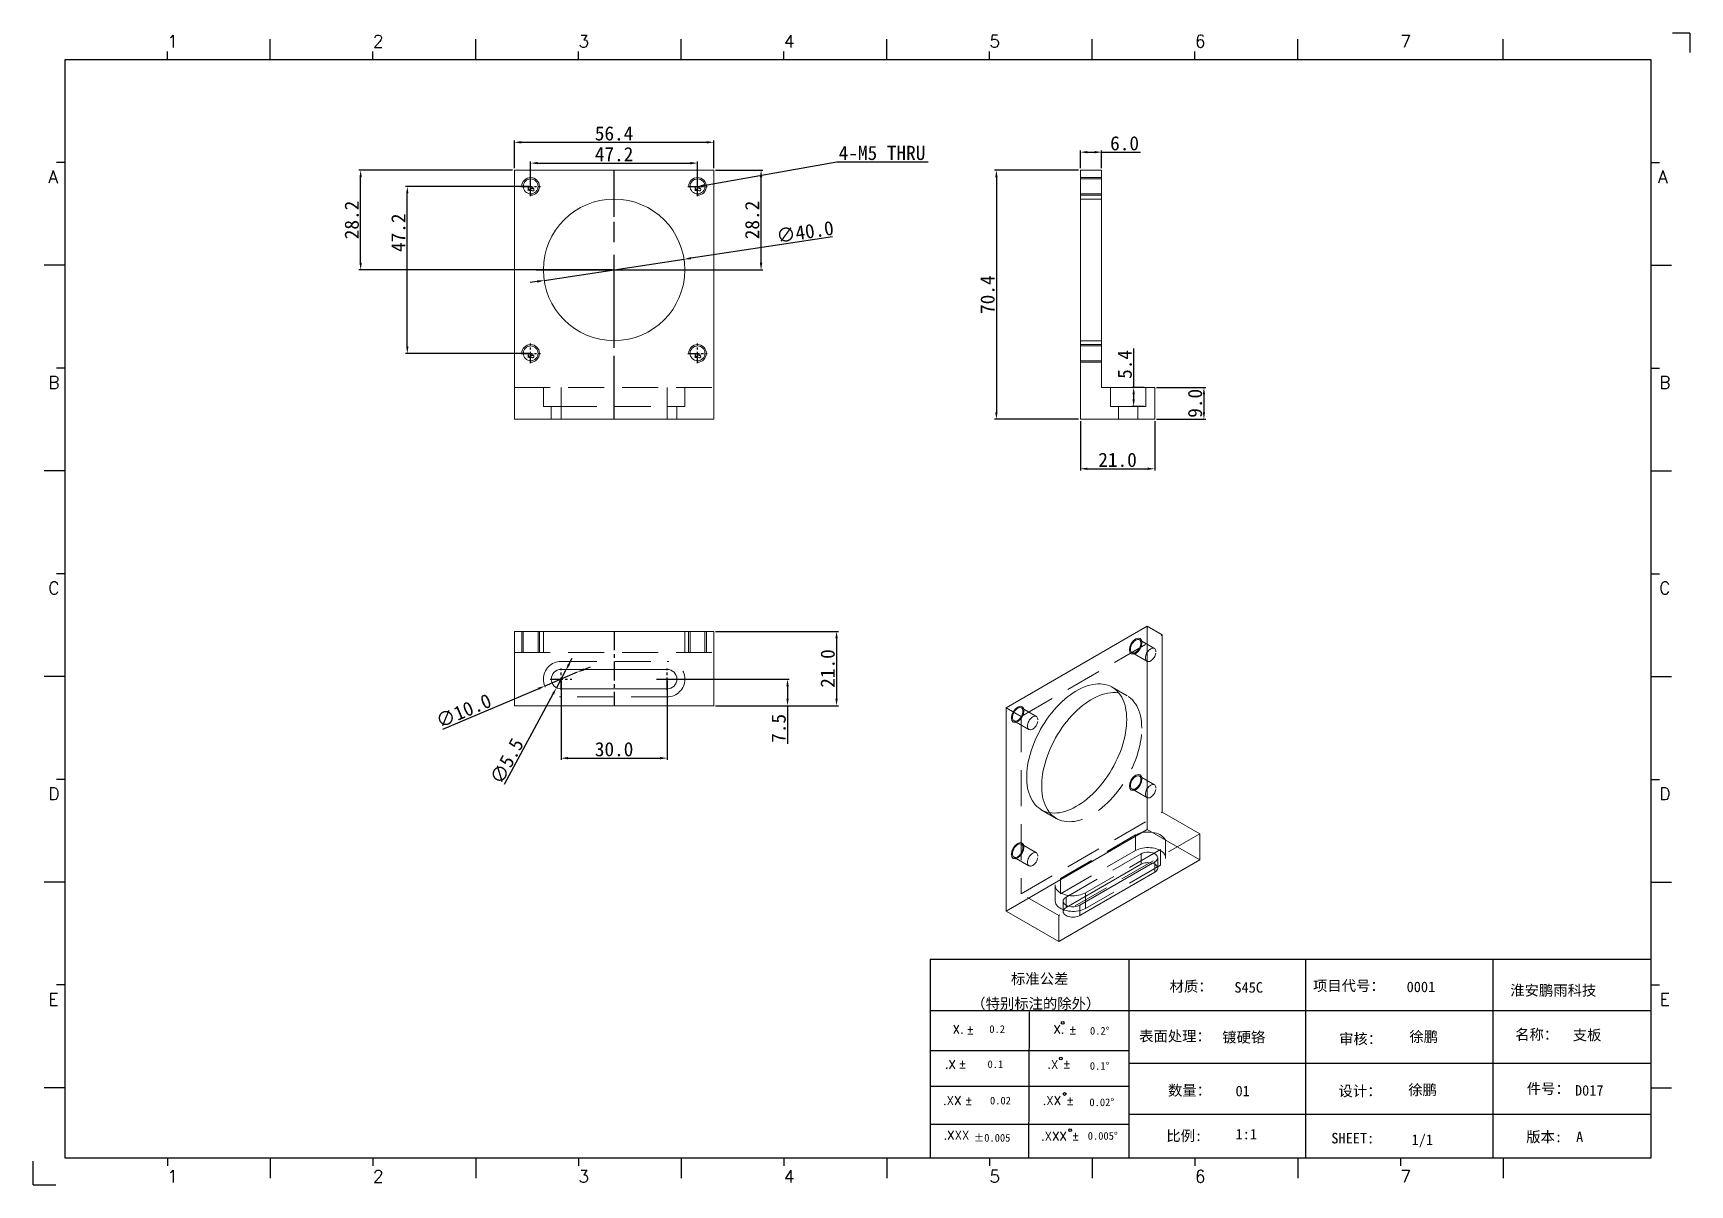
# Model space of a CAD drawing. Extents: x 83 to 30050, y -7164 to 695.
# Drawn here: x 24352.8 to 24821.2, y -3777.9 to -3452.5 of the extents above; entities that cross this region are included whole.
import ezdxf
from ezdxf.enums import TextEntityAlignment as Align

# ---------------------------------------------------------------- set-up
doc = ezdxf.new("R2010")
doc.units = 0
doc.header["$LTSCALE"] = 8
doc.header["$MEASUREMENT"] = 0
doc.header["$PDSIZE"] = 5
doc.linetypes.add('CENTER', pattern=[2, 1.25, -0.25, 0.25, -0.25])
doc.linetypes.add('HIDDEN', pattern=[1.905, 1.27, -0.635])
doc.layers.get('0').update_dxf_attribs({"linetype": 'CONTINUOUS'})
doc.layers.get('Defpoints').update_dxf_attribs({"linetype": 'CONTINUOUS'})
doc.layers.add('41', color=3, linetype='CONTINUOUS')
doc.layers.add('dim', color=82, linetype='CONTINUOUS', lineweight=9)
doc.layers.add('screw', color=33, linetype='CONTINUOUS', lineweight=13)
doc.styles.add('SIMPLEX', font='SIMPLEX')
doc.styles.get("Standard").update_dxf_attribs({"font": '', "height": 4})
doc.styles.add('TXT', font='txt.shx', dxfattribs={"bigfont": 'gbcbig.shx'})
doc.styles.get('Standard').set_extended_font_data('SimSun')
doc.dimstyles.new('ISO-25', dxfattribs={"dimtxt": 6, "dimasz": 2.5, "dimexe": 1.25, "dimexo": 0.625, "dimtad": 1, "dimdec": 1, "dimzin": 1, "dimdsep": 46, "dimtxsty": 'Standard', "dimcen": 2.5, "dimadec": 0, "dimazin": 0, "dimtm": 1e-09, "dimtfac": 1, "dimtdec": 1, "dimtmove": 0, "dimatfit": 3, "dimfxl": 1, "dimtolj": 1, "dimtzin": 0, "dimarcsym": 0})

msp = doc.modelspace()

# ---------------------------------------------------------------- texts
at = {"layer": 'dim', "insert": (24580.557, -3488.398), "char_height": 4, "attachment_point": 7}
msp.add_mtext('\\A1;4-M5 THRU', dxfattribs=at)

# ---------------------------------------------------------------- blocks, each defined once
blk = doc.blocks.new('A$C0BB32EA6')
at = {"layer": '41'}
for p, q in [((90.21, 427.84), (90.21, 435.66)), ((168.4, 427.84), (168.4, 435.66)), ((168.4, 427.84), (168.4, 435.66)), ((168.4, 427.84), (168.4, 435.66)), ((246.58, 427.84), (246.58, 435.66)), ((246.58, 427.84), (246.58, 435.66)), ((324.77, 427.84), (324.77, 435.66)), ((402.96, 427.84), (402.96, 435.66)), ((481.15, 427.84), (481.15, 435.66)), ((559.34, 427.84), (559.34, 435.66)), ((51.11, 427.84), (51.11, 430.97)), ((129.3, 427.84), (129.3, 430.97)), ((129.3, 427.84), (129.3, 430.97)), ((129.3, 427.84), (129.3, 430.97)), ((207.49, 427.84), (207.49, 430.97)), ((207.49, 427.84), (207.49, 430.97)), ((285.68, 427.84), (285.68, 430.97)), ((363.87, 427.84), (363.87, 430.97)), ((442.06, 427.84), (442.06, 430.97)), ((615.63, 427.84), (12.02, 427.84)), ((12.02, 427.84), (12.02, 10.32)), ((615.63, 10.32), (615.63, 427.84)), ((12.02, 388.75), (8.89, 388.75)), ((615.63, 388.75), (618.76, 388.75)), ((12.02, 349.66), (4.2, 349.66)), ((615.63, 349.66), (623.45, 349.66)), ((12.02, 310.56), (8.89, 310.56)), ((615.63, 310.56), (618.76, 310.56)), ((12.02, 271.47), (4.2, 271.47)), ((615.63, 271.47), (623.45, 271.47)), ((12.02, 232.37), (8.89, 232.37)), ((615.63, 232.37), (618.76, 232.37)), ((12.02, 193.28), (4.2, 193.28)), ((615.63, 193.28), (623.45, 193.28)), ((12.02, 154.18), (8.89, 154.18)), ((615.63, 154.18), (618.76, 154.18)), ((12.02, 115.09), (4.2, 115.09)), ((615.63, 115.09), (623.45, 115.09)), ((341.34, 85.85), (615.63, 85.85)), ((341.34, 85.85), (341.34, 10.32)), ((416.87, 85.85), (416.87, 10.32)), ((484.16, 85.85), (484.16, 10.32)), ((555.4, 85.7), (555.4, 10.17)), ((12.02, 76), (8.89, 76)), ((615.63, 76), (618.76, 76)), ((615.63, 66.14), (341.34, 66.14)), ((378.86, 10.02), (379.1, 65.84)), ((341.34, 51.12), (416.87, 51.12)), ((615.63, 46.17), (416.87, 46.17)), ((12.02, 36.9), (4.2, 36.9)), ((341.34, 37.5), (401.12, 37.5)), ((341.34, 37.5), (416.87, 37.5)), ((615.63, 36.9), (623.45, 36.9)), ((615.63, 26.74), (416.87, 26.74)), ((341.34, 23.05), (401.87, 23.05)), ((341.34, 23.05), (401.87, 23.05)), ((341.34, 23.05), (401.87, 23.05)), ((341.34, 23.05), (401.87, 23.05)), ((341.34, 23.05), (401.87, 23.05)), ((341.34, 23.05), (416.87, 23.05)), ((12.02, 10.32), (615.63, 10.32)), ((51.11, 10.32), (51.11, 7.19)), ((90.21, 10.32), (90.21, 2.5)), ((129.3, 10.32), (129.3, 7.19)), ((168.4, 10.32), (168.4, 2.5)), ((207.49, 10.32), (207.49, 7.19)), ((246.58, 10.32), (246.58, 2.5)), ((285.68, 10.32), (285.68, 7.19)), ((324.77, 10.32), (324.77, 2.5)), ((326.34, 10.32), (401.87, 10.32)), ((363.87, 10.32), (363.87, 7.19)), ((402.96, 10.32), (402.96, 2.5)), ((442.06, 10.32), (442.06, 7.19)), ((481.15, 10.32), (481.15, 2.5)), ((520.24, 10.32), (520.24, 7.19)), ((559.34, 10.32), (559.34, 2.5))]:
    blk.add_line(p, q, dxfattribs=at)
at = {"layer": '41', "linetype": 'Continuous'}
for p, q in [((630.37, 437.94), (623.79, 437.94)), ((630.37, 437.94), (630.37, 430.59)), ((0, 0), (0, 8.98)), ((0, 0), (8.64, 0))]:
    blk.add_line(p, q, dxfattribs=at)
at = {"layer": '41'}
for centre in [(391.73, 61.61), (391.07, 48.04), (392.49, 34.54), (394.6, 20.83)]:
    blk.add_circle(centre, 0.516, dxfattribs=at)
at = {"layer": '41', "style": 'SIMPLEX'}
for s, height, p in [('1', 4.69, (51.11, 432.54)), ('2', 4.69, (129.3, 432.54)), ('3', 4.69, (207.49, 432.54)), ('4', 4.69, (285.68, 432.54)), ('5', 4.69, (363.87, 432.54)), ('6', 4.69, (442.06, 432.54)), ('7', 4.69, (520.24, 432.54)), ('A', 4.75, (5.76, 380.93)), ('A', 4.75, (618.27, 380.93)), ('B', 4.75, (5.76, 302.74)), ('B', 4.75, (618.72, 302.74)), ('C', 4.75, (5.76, 224.55)), ('C', 4.75, (618.72, 224.55)), ('D', 4.75, (5.76, 146.37)), ('D', 4.75, (618.72, 146.37)), ('E', 4.75, (5.76, 68.18)), ('E', 4.75, (618.95, 68.18)), ('X.', 3.284, (349.84, 57.49)), ('%%p', 3.284, (355.04, 57.36)), ('X.', 3.284, (388.21, 57.49)), ('%%p', 3.284, (394.07, 57.36)), ('.X', 3.284, (346.89, 44.16)), ('%%p', 3.284, (352.09, 44.33)), ('.X', 3.284, (385.9, 44.16)), ('%%p', 3.284, (391.76, 44.33)), ('.XX', 3.284, (346.2, 30.42)), ('%%p', 3.284, (354.44, 30.46)), ('.XX', 3.284, (384.11, 30.42)), ('%%p', 3.284, (393.01, 30.46)), ('.XXX', 3.284, (383.48, 16.83)), ('%%p', 3.284, (395.11, 16.95)), ('1', 4.69, (51.11, 0.87)), ('2', 4.69, (129.3, 0.87)), ('3', 4.69, (207.49, 0.87)), ('4', 4.69, (285.68, 0.87)), ('5', 4.69, (363.87, 0.87)), ('6', 4.69, (442.06, 0.87)), ('7', 4.69, (520.24, 0.87))]:
    blk.add_text(s, height=height, dxfattribs=at).set_placement(p)
at = {"layer": '41', "linetype": 'Continuous'}
for s, p in [('标准公差', (372.08, 76.36)), ('材质：', (432.42, 73.5)), ('项目代号：', (486.99, 73.71)), ('淮安鹏雨科技', (562.04, 71.96)), ('（特别标注的除外）', (356.94, 66.94)), ('表面处理：', (420.83, 54.55)), ('审核：', (496.9, 53.5)), ('名称：', (563.9, 55.18)), ('数量：', (431.79, 33.91)), ('设计：', (496.69, 33.7)), ('件号：', (568.32, 34.55)), ('比例:', (431.16, 16.65)), ('SHEET:', (493.95, 15.75)), ('1/1', (524.5, 15.18)), ('版本:', (568.11, 16.23))]:
    blk.add_text(s, height=4, dxfattribs=at).set_placement(p)
at = {"layer": '41'}
for s, p in [('0.2', (363.82, 57.75)), ('0.2%%D', (402.12, 57.11)), ('0.1', (363.14, 44.41)), ('0.1%%D', (402.07, 43.76)), ('0.02', (364.07, 30.58)), ('0.02%%D', (401.9, 29.93)), ('0.005%%D', (401.27, 17.16))]:
    blk.add_text(s, height=2.929, dxfattribs=at).set_placement(p)
at = {"layer": '41', "style": 'SIMPLEX'}
blk.add_text('.XXX', height=3.284, dxfattribs=at).set_placement((351.31, 18.87), align=Align.MIDDLE_CENTER)
at = {"layer": '41'}
blk.add_text('%%P0.005', height=2.929, dxfattribs=at).set_placement((364.87, 17.89), align=Align.MIDDLE_CENTER)
at = {"layer": '41', "linetype": 'Continuous'}
for tag, p in [('材质', (457.07, 73.08)), ('代号', (522.6, 73.29)), ('表面处理', (452.44, 54.13)), ('审核', (523.65, 54.34)), ('名称', (585.81, 54.97)), ('数量', (457.5, 33.7)), ('设计', (523.23, 34.13)), ('件号', (586.65, 33.91)), ('比例', (457.5, 17.28)), ('版本', (587.08, 16.23))]:
    blk.add_attdef(tag, p, '', height=4, dxfattribs=at)
blk = doc.blocks.new('screw_m5_l')
at = {"layer": 'screw', "color": 1, "linetype": 'CENTER', "ltscale": 0.3175}
for p, q in [((-2.75, 0), (2.75, 0)), ((0, -2.75), (0, 2.75))]:
    blk.add_line(p, q, dxfattribs=at)
at = {"layer": 'screw', "color": 33, "linetype": 'Continuous'}
blk.add_circle((0, 0), 2.1, dxfattribs=at)
at = {"layer": 'screw', "color": 92, "linetype": 'Continuous'}
blk.add_arc((0, 0), 2.5, 270, 180, dxfattribs=at)
at = {"layer": 'screw', "color": 6, "linetype": 'Continuous', "style": 'TXT'}
blk.add_text('M5', height=1, dxfattribs=at).set_placement((-0.85, -1.25))
blk = doc.blocks.new('*D1131')
at = {"layer": 'Defpoints', "color": 0}
for p in [(24545.26, -3483.34), (24488.86, -3491.19), (24545.26, -3491.19)]:
    blk.add_point(p, dxfattribs=at)
at = {"layer": 'dim', "color": 0, "lineweight": -2}
for p, q in [((24488.86, -3490.69), (24488.86, -3482.84)), ((24490.86, -3483.34), (24543.26, -3483.34)), ((24545.26, -3490.69), (24545.26, -3482.84))]:
    blk.add_line(p, q, dxfattribs=at)
at = {"layer": 'dim', "color": 0}
for points in [[(24490.86, -3483), (24490.86, -3483.67), (24488.86, -3483.34)], [(24543.26, -3483), (24543.26, -3483.67), (24545.26, -3483.34)]]:
    blk.add_solid(points, dxfattribs=at)
at = {"layer": 'dim', "color": 0, "insert": (24517.06, -3480.84), "char_height": 4, "attachment_point": 5}
blk.add_mtext('\\A1;56.4', dxfattribs=at)
blk = doc.blocks.new('*D1132')
at = {"layer": 'Defpoints', "color": 0}
for p in [(24540.64, -3489.22), (24493.47, -3495.8), (24540.64, -3495.8)]:
    blk.add_point(p, dxfattribs=at)
at = {"layer": 'dim', "color": 0, "lineweight": -2}
for p, q in [((24493.47, -3495.3), (24493.47, -3488.72)), ((24495.47, -3489.22), (24538.64, -3489.22)), ((24540.64, -3495.3), (24540.64, -3488.72))]:
    blk.add_line(p, q, dxfattribs=at)
at = {"layer": 'dim', "color": 0}
for points in [[(24495.47, -3488.89), (24495.47, -3489.55), (24493.47, -3489.22)], [(24538.64, -3488.89), (24538.64, -3489.55), (24540.64, -3489.22)]]:
    blk.add_solid(points, dxfattribs=at)
at = {"layer": 'dim', "color": 0, "insert": (24517.06, -3486.72), "char_height": 4, "attachment_point": 5}
blk.add_mtext('\\A1;47.2', dxfattribs=at)
blk = doc.blocks.new('*D1134')
at = {"layer": 'Defpoints', "color": 0}
for p in [(24445.41, -3491.19), (24488.86, -3491.19), (24517.06, -3519.39)]:
    blk.add_point(p, dxfattribs=at)
at = {"layer": 'dim', "color": 0, "lineweight": -2}
for p, q in [((24488.36, -3491.19), (24444.91, -3491.19)), ((24445.41, -3517.39), (24445.41, -3493.19)), ((24516.56, -3519.39), (24444.91, -3519.39))]:
    blk.add_line(p, q, dxfattribs=at)
at = {"layer": 'dim', "color": 0}
for points in [[(24445.08, -3493.19), (24445.74, -3493.19), (24445.41, -3491.19)], [(24445.08, -3517.39), (24445.74, -3517.39), (24445.41, -3519.39)]]:
    blk.add_solid(points, dxfattribs=at)
at = {"layer": 'dim', "color": 0, "insert": (24442.91, -3505.29), "char_height": 4, "attachment_point": 5, "rotation": 90}
blk.add_mtext('\\A1;28.2', dxfattribs=at)
blk = doc.blocks.new('*D1135')
at = {"layer": 'Defpoints', "color": 0}
for p in [(24458.6, -3495.8), (24493.47, -3495.8), (24493.47, -3542.97)]:
    blk.add_point(p, dxfattribs=at)
at = {"layer": 'dim', "color": 0, "lineweight": -2}
for p, q in [((24492.97, -3495.8), (24458.1, -3495.8)), ((24458.6, -3540.97), (24458.6, -3497.8)), ((24492.97, -3542.97), (24458.1, -3542.97))]:
    blk.add_line(p, q, dxfattribs=at)
at = {"layer": 'dim', "color": 0}
for points in [[(24458.27, -3497.8), (24458.94, -3497.8), (24458.6, -3495.8)], [(24458.27, -3540.97), (24458.94, -3540.97), (24458.6, -3542.97)]]:
    blk.add_solid(points, dxfattribs=at)
at = {"layer": 'dim', "color": 0, "insert": (24456.1, -3508.9), "char_height": 4, "attachment_point": 5, "rotation": 90}
blk.add_mtext('\\A1;47.2', dxfattribs=at)
blk = doc.blocks.new('*D1136')
at = {"layer": 'Defpoints', "color": 0}
for p in [(24536.83, -3516.39), (24497.28, -3522.38)]:
    blk.add_point(p, dxfattribs=at)
at = {"layer": 'dim', "color": 0, "lineweight": -2}
for p, q in [((24578.77, -3510.03), (24538.81, -3516.09)), ((24497.28, -3522.38), (24536.83, -3516.39)), ((24495.31, -3522.68), (24493.33, -3522.98))]:
    blk.add_line(p, q, dxfattribs=at)
at = {"layer": 'dim', "color": 0}
for points in [[(24538.76, -3515.76), (24538.86, -3516.42), (24536.83, -3516.39)], [(24495.26, -3522.36), (24495.36, -3523.01), (24497.28, -3522.38)]]:
    blk.add_solid(points, dxfattribs=at)
at = {"layer": 'dim', "color": 0, "insert": (24571.04, -3508.67), "char_height": 4, "attachment_point": 5, "rotation": 8.622}
blk.add_mtext('\\A1;∅40.0', dxfattribs=at)
blk = doc.blocks.new('*D1137')
at = {"layer": 'Defpoints', "color": 0}
for p in [(24648.89, -3491.19), (24625.15, -3561.59), (24648.89, -3561.59)]:
    blk.add_point(p, dxfattribs=at)
at = {"layer": 'dim', "color": 0, "lineweight": -2}
for p, q in [((24648.39, -3491.19), (24624.65, -3491.19)), ((24625.15, -3493.19), (24625.15, -3559.59)), ((24648.39, -3561.59), (24624.65, -3561.59))]:
    blk.add_line(p, q, dxfattribs=at)
at = {"layer": 'dim', "color": 0}
for points in [[(24624.81, -3493.19), (24625.48, -3493.19), (24625.15, -3491.19)], [(24624.81, -3559.59), (24625.48, -3559.59), (24625.15, -3561.59)]]:
    blk.add_solid(points, dxfattribs=at)
at = {"layer": 'dim', "color": 0, "insert": (24622.65, -3526.39), "char_height": 4, "attachment_point": 5, "rotation": 90}
blk.add_mtext('\\A1;70.4', dxfattribs=at)
blk = doc.blocks.new('*D1138')
at = {"layer": 'Defpoints', "color": 0}
for p in [(24654.89, -3486.12), (24648.89, -3491.19), (24654.89, -3491.19)]:
    blk.add_point(p, dxfattribs=at)
at = {"layer": 'dim', "color": 0, "lineweight": -2}
for p, q in [((24648.89, -3490.69), (24648.89, -3485.63)), ((24650.89, -3486.12), (24652.89, -3486.12)), ((24654.89, -3490.69), (24654.89, -3485.63)), ((24654.89, -3486.12), (24665.86, -3486.12))]:
    blk.add_line(p, q, dxfattribs=at)
at = {"layer": 'dim', "color": 0}
for points in [[(24650.89, -3485.79), (24650.89, -3486.46), (24648.89, -3486.12)], [(24652.89, -3485.79), (24652.89, -3486.46), (24654.89, -3486.12)]]:
    blk.add_solid(points, dxfattribs=at)
at = {"layer": 'dim', "color": 0, "insert": (24661.38, -3483.63), "char_height": 4, "attachment_point": 5}
blk.add_mtext('\\A1;6.0', dxfattribs=at)
blk = doc.blocks.new('*D1139')
at = {"layer": 'Defpoints', "color": 0}
for p in [(24648.89, -3561.59), (24669.89, -3561.59), (24669.89, -3575.58)]:
    blk.add_point(p, dxfattribs=at)
at = {"layer": 'dim', "color": 0, "lineweight": -2}
for p, q in [((24648.89, -3562.09), (24648.89, -3576.08)), ((24669.89, -3562.09), (24669.89, -3576.08)), ((24650.89, -3575.58), (24667.89, -3575.58))]:
    blk.add_line(p, q, dxfattribs=at)
at = {"layer": 'dim', "color": 0}
for points in [[(24650.89, -3575.25), (24650.89, -3575.91), (24648.89, -3575.58)], [(24667.89, -3575.25), (24667.89, -3575.91), (24669.89, -3575.58)]]:
    blk.add_solid(points, dxfattribs=at)
at = {"layer": 'dim', "color": 0, "insert": (24659.39, -3573.08), "char_height": 4, "attachment_point": 5}
blk.add_mtext('\\A1;21.0', dxfattribs=at)
blk = doc.blocks.new('*D1140')
at = {"layer": 'Defpoints', "color": 0}
for p in [(24669.89, -3552.59), (24669.89, -3561.59), (24683.81, -3561.59)]:
    blk.add_point(p, dxfattribs=at)
at = {"layer": 'dim', "color": 0, "lineweight": -2}
for p, q in [((24670.39, -3552.59), (24684.31, -3552.59)), ((24683.81, -3554.59), (24683.81, -3559.59)), ((24670.39, -3561.59), (24684.31, -3561.59))]:
    blk.add_line(p, q, dxfattribs=at)
at = {"layer": 'dim', "color": 0}
for points in [[(24683.48, -3554.59), (24684.14, -3554.59), (24683.81, -3552.59)], [(24683.48, -3559.59), (24684.14, -3559.59), (24683.81, -3561.59)]]:
    blk.add_solid(points, dxfattribs=at)
at = {"layer": 'dim', "color": 0, "insert": (24681.31, -3557.09), "char_height": 4, "attachment_point": 5, "rotation": 90}
blk.add_mtext('\\A1;9.0', dxfattribs=at)
blk = doc.blocks.new('*D1141')
at = {"layer": 'Defpoints', "color": 0}
for p in [(24502.06, -3635.01), (24532.06, -3635.01), (24532.06, -3657.34)]:
    blk.add_point(p, dxfattribs=at)
at = {"layer": 'dim', "color": 0, "lineweight": -2}
for p, q in [((24502.06, -3635.51), (24502.06, -3657.84)), ((24532.06, -3635.51), (24532.06, -3657.84)), ((24504.06, -3657.34), (24530.06, -3657.34))]:
    blk.add_line(p, q, dxfattribs=at)
at = {"layer": 'dim', "color": 0}
for points in [[(24504.06, -3657), (24504.06, -3657.67), (24502.06, -3657.34)], [(24530.06, -3657), (24530.06, -3657.67), (24532.06, -3657.34)]]:
    blk.add_solid(points, dxfattribs=at)
at = {"layer": 'dim', "color": 0, "insert": (24517.06, -3654.84), "char_height": 4, "attachment_point": 5}
blk.add_mtext('\\A1;30.0', dxfattribs=at)
blk = doc.blocks.new('*D1142')
at = {"layer": 'Defpoints', "color": 0}
for p in [(24532.06, -3635.01), (24545.26, -3642.51), (24566.1, -3642.51)]:
    blk.add_point(p, dxfattribs=at)
at = {"layer": 'dim', "color": 0, "lineweight": -2}
for p, q in [((24532.56, -3635.01), (24566.6, -3635.01)), ((24566.1, -3637.01), (24566.1, -3640.51)), ((24545.76, -3642.51), (24566.6, -3642.51)), ((24566.1, -3642.51), (24566.1, -3653.33))]:
    blk.add_line(p, q, dxfattribs=at)
at = {"layer": 'dim', "color": 0}
for points in [[(24565.77, -3637.01), (24566.43, -3637.01), (24566.1, -3635.01)], [(24565.77, -3640.51), (24566.43, -3640.51), (24566.1, -3642.51)]]:
    blk.add_solid(points, dxfattribs=at)
at = {"layer": 'dim', "color": 0, "insert": (24563.6, -3648.92), "char_height": 4, "attachment_point": 5, "rotation": 90}
blk.add_mtext('\\A1;7.5', dxfattribs=at)
blk = doc.blocks.new('*D1143')
at = {"layer": 'Defpoints', "color": 0}
for p in [(24545.26, -3621.51), (24545.26, -3642.51), (24579.96, -3642.51)]:
    blk.add_point(p, dxfattribs=at)
at = {"layer": 'dim', "color": 0, "lineweight": -2}
for p, q in [((24545.76, -3621.51), (24580.46, -3621.51)), ((24579.96, -3623.51), (24579.96, -3640.51)), ((24545.76, -3642.51), (24580.46, -3642.51))]:
    blk.add_line(p, q, dxfattribs=at)
at = {"layer": 'dim', "color": 0}
for points in [[(24579.62, -3623.51), (24580.29, -3623.51), (24579.96, -3621.51)], [(24579.62, -3640.51), (24580.29, -3640.51), (24579.96, -3642.51)]]:
    blk.add_solid(points, dxfattribs=at)
at = {"layer": 'dim', "color": 0, "insert": (24577.46, -3632.01), "char_height": 4, "attachment_point": 5, "rotation": 90}
blk.add_mtext('\\A1;21.0', dxfattribs=at)
blk = doc.blocks.new('*D1144')
at = {"layer": 'Defpoints', "color": 0}
for p in [(24503.36, -3632.59), (24500.76, -3637.43)]:
    blk.add_point(p, dxfattribs=at)
at = {"layer": 'dim', "color": 0, "lineweight": -2}
for p, q in [((24504.31, -3630.83), (24505.25, -3629.07)), ((24503.36, -3632.59), (24500.76, -3637.43)), ((24486.12, -3664.66), (24499.81, -3639.19))]:
    blk.add_line(p, q, dxfattribs=at)
at = {"layer": 'dim', "color": 0}
for points in [[(24504.01, -3630.67), (24504.6, -3630.98), (24503.36, -3632.59)], [(24499.52, -3639.04), (24500.1, -3639.35), (24500.76, -3637.43)]]:
    blk.add_solid(points, dxfattribs=at)
at = {"layer": 'dim', "color": 0, "insert": (24486.75, -3658.2), "char_height": 4, "attachment_point": 5, "rotation": 61.7392}
blk.add_mtext('\\A1;∅5.5', dxfattribs=at)
blk = doc.blocks.new('*D1145')
at = {"layer": 'Defpoints', "color": 0}
for p in [(24506.66, -3633.06), (24497.46, -3636.96)]:
    blk.add_point(p, dxfattribs=at)
at = {"layer": 'dim', "color": 0, "lineweight": -2}
for p, q in [((24506.66, -3633.06), (24497.46, -3636.96)), ((24508.5, -3632.28), (24510.35, -3631.5)), ((24468.66, -3649.16), (24495.61, -3637.74))]:
    blk.add_line(p, q, dxfattribs=at)
at = {"layer": 'dim', "color": 0}
for points in [[(24508.37, -3631.97), (24508.63, -3632.59), (24506.66, -3633.06)], [(24495.48, -3637.43), (24495.74, -3638.05), (24497.46, -3636.96)]]:
    blk.add_solid(points, dxfattribs=at)
at = {"layer": 'dim', "color": 0, "insert": (24474.53, -3643.96), "char_height": 4, "attachment_point": 5, "rotation": 22.9609}
blk.add_mtext('\\A1;∅10.0', dxfattribs=at)
blk = doc.blocks.new('*D1146')
at = {"layer": 'Defpoints', "color": 0}
for p in [(24663.95, -3552.59), (24667.39, -3552.59), (24667.39, -3557.99)]:
    blk.add_point(p, dxfattribs=at)
at = {"layer": 'dim', "color": 0, "lineweight": -2}
for p, q in [((24663.95, -3552.59), (24663.95, -3541.59)), ((24666.89, -3552.59), (24663.45, -3552.59)), ((24663.95, -3555.99), (24663.95, -3554.59)), ((24666.89, -3557.99), (24663.45, -3557.99))]:
    blk.add_line(p, q, dxfattribs=at)
at = {"layer": 'dim', "color": 0}
for points in [[(24663.61, -3554.59), (24664.28, -3554.59), (24663.95, -3552.59)], [(24663.61, -3555.99), (24664.28, -3555.99), (24663.95, -3557.99)]]:
    blk.add_solid(points, dxfattribs=at)
at = {"layer": 'dim', "color": 0, "insert": (24661.45, -3546.09), "char_height": 4, "attachment_point": 5, "rotation": 90}
blk.add_mtext('\\A1;5.4', dxfattribs=at)
blk = doc.blocks.new('*D1397')
at = {"layer": 'Defpoints', "color": 0}
for p in [(24545.26, -3491.19), (24558.61, -3491.19), (24517.06, -3519.39)]:
    blk.add_point(p, dxfattribs=at)
at = {"layer": 'dim', "color": 0, "lineweight": -2}
for p, q in [((24545.76, -3491.19), (24559.11, -3491.19)), ((24558.61, -3517.39), (24558.61, -3493.19)), ((24517.56, -3519.39), (24559.11, -3519.39))]:
    blk.add_line(p, q, dxfattribs=at)
at = {"layer": 'dim', "color": 0}
for points in [[(24558.27, -3493.19), (24558.94, -3493.19), (24558.61, -3491.19)], [(24558.27, -3517.39), (24558.94, -3517.39), (24558.61, -3519.39)]]:
    blk.add_solid(points, dxfattribs=at)
at = {"layer": 'dim', "color": 0, "insert": (24556.11, -3505.29), "char_height": 4, "attachment_point": 5, "rotation": 90}
blk.add_mtext('\\A1;28.2', dxfattribs=at)

# ---------------------------------------------------------------- dimensions: what is measured, and where the dimension line sits
at = {"layer": 'dim'}
for base, p1, p2, picture, middle in [((24545.259, -3483.336), (24488.859, -3491.186), (24545.259, -3491.186), '*D1131', (24517.059, -3480.837)), ((24540.644, -3489.219), (24493.474, -3495.801), (24540.644, -3495.801), '*D1132', (24517.059, -3486.719)), ((24654.887, -3486.125), (24648.887, -3491.186), (24654.887, -3491.186), '*D1138', (24661.376, -3483.625)), ((24669.887, -3575.579), (24648.887, -3561.586), (24669.887, -3561.586), '*D1139', (24659.387, -3573.079)), ((24532.059, -3657.338), (24502.059, -3635.01), (24532.059, -3635.01), '*D1141', (24517.059, -3654.838))]:
    dim = msp.add_linear_dim(base=base, p1=p1, p2=p2, dimstyle='ISO-25', override={"dimtxt": 2.5, "dimasz": 2, "dimexe": 0.49975, "dimexo": 0.49975, "dimgap": 0.49975}, dxfattribs=at)
    dim.commit()
    dim.dimension.update_dxf_attribs({"geometry": picture, "text_midpoint": middle})
for base, p1, p2, picture, middle in [((24445.41, -3491.186), (24517.059, -3519.386), (24488.859, -3491.186), '*D1134', (24442.91, -3505.286)), ((24558.607, -3491.186), (24517.059, -3519.386), (24545.259, -3491.186), '*D1397', (24556.108, -3505.286)), ((24625.148, -3561.586), (24648.887, -3491.186), (24648.887, -3561.586), '*D1137', (24622.648, -3526.386)), ((24663.946, -3552.586), (24667.387, -3557.986), (24667.387, -3552.586), '*D1146', (24661.446, -3546.087)), ((24683.81, -3561.586), (24669.887, -3552.586), (24669.887, -3561.586), '*D1140', (24681.31, -3557.086)), ((24579.958, -3642.51), (24545.259, -3621.51), (24545.259, -3642.51), '*D1143', (24577.458, -3632.01)), ((24566.1, -3642.51), (24532.059, -3635.01), (24545.259, -3642.51), '*D1142', (24563.6, -3648.921))]:
    dim = msp.add_linear_dim(base=base, p1=p1, p2=p2, angle=90, dimstyle='ISO-25', override={"dimtxt": 2.5, "dimasz": 2, "dimexe": 0.49975, "dimexo": 0.49975, "dimgap": 0.49975}, dxfattribs=at)
    dim.commit()
    dim.dimension.update_dxf_attribs({"geometry": picture, "text_midpoint": middle})
dim = msp.add_linear_dim(base=(24458.603, -3495.801), p1=(24493.474, -3542.971), p2=(24493.474, -3495.801), angle=90, dimstyle='ISO-25', override={"dimtxt": 2.5, "dimasz": 2, "dimexe": 0.49975, "dimexo": 0.49975, "dimgap": 0.49975}, dxfattribs=at)
dim.commit()
dim.dimension.update_dxf_attribs({"geometry": '*D1135', "text_midpoint": (24458.603, -3508.904), "dimtype": 160})
for p1, p2, picture, middle in [((24497.285, -3522.385), (24536.833, -3516.388), '*D1136', (24571.413, -3511.145)), ((24503.361, -3632.588), (24500.757, -3637.433), '*D1144', (24488.955, -3659.387)), ((24506.663, -3633.06), (24497.455, -3636.961), '*D1145', (24475.509, -3646.259))]:
    dim = msp.add_diameter_dim_2p(p1=p1, p2=p2, dimstyle='ISO-25', override={"dimtxt": 2.5, "dimasz": 2, "dimexe": 0.49975, "dimexo": 0.49975, "dimgap": 0.49975}, dxfattribs=at)
    dim.commit()
    dim.dimension.update_dxf_attribs({"geometry": picture, "text_midpoint": middle, "dimtype": 163})

# ---------------------------------------------------------------- linework, layer by layer
at = {"color": 7, "linetype": 'Continuous', "lineweight": 15}
for p, q in [((24488.859, -3561.586), (24488.859, -3491.186)), ((24488.859, -3491.186), (24545.259, -3491.186)), ((24545.259, -3561.586), (24545.259, -3491.186)), ((24648.887, -3561.586), (24648.887, -3491.186)), ((24648.887, -3491.186), (24654.887, -3491.186)), ((24654.887, -3491.186), (24654.887, -3552.586)), ((24654.887, -3552.586), (24669.887, -3552.586)), ((24669.887, -3552.586), (24669.887, -3561.586)), ((24545.259, -3561.586), (24488.859, -3561.586)), ((24669.887, -3561.586), (24648.887, -3561.586)), ((24627.902, -3643.077), (24667.783, -3620.055)), ((24667.783, -3677.539), (24667.783, -3620.055)), ((24667.783, -3620.055), (24672.025, -3622.504)), ((24488.859, -3621.51), (24488.859, -3642.51)), ((24545.259, -3621.51), (24488.859, -3621.51)), ((24545.259, -3642.51), (24545.259, -3621.51)), ((24672.025, -3622.504), (24672.025, -3672.64)), ((24532.059, -3632.26), (24502.059, -3632.26)), ((24502.059, -3637.76), (24532.059, -3637.76)), ((24488.859, -3642.51), (24545.259, -3642.51)), ((24627.902, -3700.562), (24627.902, -3643.077)), ((24672.025, -3672.64), (24682.632, -3678.763)), ((24667.783, -3677.539), (24627.902, -3700.562)), ((24682.632, -3686.111), (24667.783, -3677.539)), ((24682.632, -3678.763), (24682.632, -3686.111)), ((24642.751, -3709.134), (24682.632, -3686.111)), ((24666.05, -3687.316), (24644.837, -3699.562)), ((24669.243, -3687.024), (24648.726, -3698.867)), ((24648.726, -3701.807), (24669.939, -3689.561)), ((24648.726, -3701.807), (24648.726, -3698.867)), ((24627.902, -3700.562), (24642.751, -3709.134))]:
    msp.add_line(p, q, dxfattribs=at)
at = {"color": 1, "linetype": 'CENTER', "ltscale": 0.3175}
for p, q in [((24493.474, -3498.551), (24493.474, -3493.051)), ((24540.644, -3498.551), (24540.644, -3493.051)), ((24490.724, -3495.801), (24496.224, -3495.801)), ((24537.894, -3495.801), (24543.394, -3495.801)), ((24493.474, -3545.721), (24493.474, -3540.221)), ((24540.644, -3545.721), (24540.644, -3540.221)), ((24490.724, -3542.971), (24496.224, -3542.971)), ((24537.894, -3542.971), (24543.394, -3542.971))]:
    msp.add_line(p, q, dxfattribs=at)
at = {"color": 1, "linetype": 'CENTER', "ltscale": 1.78816}
msp.add_line((24517.059, -3561.586), (24517.059, -3491.186), dxfattribs=at)
at = {"color": 7, "linetype": 'Continuous', "lineweight": 0}
for p, q in [((24648.887, -3493.301), (24654.887, -3493.301)), ((24648.887, -3493.301), (24654.887, -3493.301)), ((24648.887, -3498.301), (24654.887, -3498.301)), ((24648.887, -3498.301), (24654.887, -3498.301)), ((24648.887, -3540.471), (24654.887, -3540.471)), ((24648.887, -3540.471), (24654.887, -3540.471)), ((24648.887, -3545.471), (24654.887, -3545.471)), ((24648.887, -3545.471), (24654.887, -3545.471)), ((24490.974, -3621.51), (24490.974, -3627.51)), ((24490.974, -3621.51), (24490.974, -3627.51)), ((24495.974, -3621.51), (24495.974, -3627.51)), ((24495.974, -3621.51), (24495.974, -3627.51)), ((24538.144, -3621.51), (24538.144, -3627.51)), ((24538.144, -3621.51), (24538.144, -3627.51)), ((24543.144, -3621.51), (24543.144, -3627.51)), ((24543.144, -3621.51), (24543.144, -3627.51))]:
    msp.add_line(p, q, dxfattribs=at)
at = {"color": 7, "linetype": 'HIDDEN', "lineweight": 0}
for p, q in [((24654.887, -3493.701), (24648.887, -3493.701)), ((24654.887, -3498.301), (24654.887, -3493.301)), ((24654.887, -3498.301), (24654.887, -3493.301)), ((24648.887, -3497.901), (24654.887, -3497.901)), ((24654.887, -3499.386), (24648.887, -3499.386)), ((24648.887, -3539.386), (24654.887, -3539.386)), ((24654.887, -3540.871), (24648.887, -3540.871)), ((24654.887, -3545.471), (24654.887, -3540.471)), ((24654.887, -3545.471), (24654.887, -3540.471)), ((24648.887, -3545.071), (24654.887, -3545.071)), ((24488.859, -3552.586), (24545.259, -3552.586)), ((24497.059, -3552.586), (24497.059, -3557.986)), ((24502.059, -3557.986), (24502.059, -3552.586)), ((24532.059, -3557.986), (24532.059, -3552.586)), ((24537.059, -3557.986), (24537.059, -3552.586)), ((24657.387, -3557.986), (24657.387, -3552.586)), ((24667.387, -3557.986), (24667.387, -3552.586)), ((24497.059, -3557.986), (24502.059, -3557.986)), ((24499.309, -3557.986), (24499.309, -3561.586)), ((24502.059, -3557.986), (24532.059, -3557.986)), ((24502.059, -3561.586), (24502.059, -3557.986)), ((24532.059, -3557.986), (24537.059, -3557.986)), ((24532.059, -3557.986), (24532.059, -3561.586)), ((24534.809, -3561.586), (24534.809, -3557.986)), ((24657.387, -3557.986), (24667.387, -3557.986)), ((24659.637, -3561.586), (24659.637, -3557.986)), ((24665.137, -3557.986), (24665.137, -3561.586)), ((24491.374, -3621.51), (24491.374, -3627.51)), ((24495.574, -3627.51), (24495.574, -3621.51)), ((24497.059, -3621.51), (24497.059, -3627.51)), ((24537.059, -3627.51), (24537.059, -3621.51)), ((24538.544, -3621.51), (24538.544, -3627.51)), ((24542.744, -3627.51), (24542.744, -3621.51)), ((24632.144, -3645.527), (24672.025, -3622.504)), ((24669.812, -3626.337), (24665.569, -3623.888)), ((24488.859, -3627.51), (24545.259, -3627.51)), ((24490.974, -3627.51), (24495.974, -3627.51)), ((24490.974, -3627.51), (24495.974, -3627.51)), ((24538.144, -3627.51), (24543.144, -3627.51)), ((24538.144, -3627.51), (24543.144, -3627.51)), ((24663.469, -3627.526), (24667.712, -3629.975)), ((24502.059, -3630.01), (24532.059, -3630.01)), ((24662.084, -3639.721), (24657.841, -3637.272)), ((24532.059, -3640.01), (24502.059, -3640.01)), ((24627.902, -3643.077), (24632.144, -3645.527)), ((24636.458, -3645.592), (24632.215, -3643.143)), ((24630.115, -3646.781), (24634.358, -3649.23)), ((24632.144, -3645.527), (24632.144, -3695.662)), ((24669.812, -3664.854), (24665.569, -3662.404)), ((24663.469, -3666.042), (24667.712, -3668.491)), ((24637.843, -3671.914), (24642.086, -3674.363)), ((24632.144, -3695.662), (24672.025, -3672.64)), ((24682.632, -3678.763), (24642.751, -3701.785)), ((24643.246, -3691.294), (24664.459, -3679.048)), ((24664.459, -3683.458), (24664.459, -3679.048)), ((24672.995, -3685.499), (24672.995, -3681.089)), ((24630.115, -3685.297), (24634.358, -3687.746)), ((24636.458, -3684.109), (24632.215, -3681.659)), ((24643.246, -3695.704), (24664.459, -3683.458)), ((24644.837, -3696.622), (24666.05, -3684.376)), ((24671.53, -3683.13), (24650.317, -3695.377)), ((24666.05, -3687.316), (24666.05, -3684.376)), ((24670.745, -3688.438), (24670.745, -3685.499)), ((24671.53, -3687.54), (24671.53, -3683.13)), ((24671.53, -3687.54), (24650.317, -3699.786)), ((24669.939, -3686.621), (24669.243, -3687.024)), ((24669.939, -3686.621), (24669.939, -3687.316)), ((24641.782, -3693.336), (24641.782, -3697.745)), ((24643.246, -3695.704), (24643.246, -3691.294)), ((24650.317, -3696.398), (24650.317, -3695.377)), ((24642.751, -3701.785), (24632.144, -3695.662)), ((24644.032, -3697.745), (24644.032, -3700.684)), ((24644.837, -3699.562), (24644.837, -3696.622)), ((24650.317, -3699.786), (24650.317, -3697.949)), ((24642.751, -3709.134), (24642.751, -3701.785))]:
    msp.add_line(p, q, dxfattribs=at)
at = {"color": 1, "linetype": 'CENTER', "ltscale": 2.54}
for p, q in [((24517.059, -3541.386), (24517.059, -3497.386)), ((24495.059, -3519.386), (24539.059, -3519.386))]:
    msp.add_line(p, q, dxfattribs=at)
at = {"color": 1, "linetype": 'CENTER', "ltscale": 0.5334}
msp.add_line((24517.059, -3621.51), (24517.059, -3642.51), dxfattribs=at)
at = {"color": 1, "linetype": 'CENTER', "ltscale": 0.34925}
for p, q in [((24502.059, -3638.035), (24502.059, -3631.985)), ((24532.059, -3638.035), (24532.059, -3631.985)), ((24499.034, -3635.01), (24505.084, -3635.01)), ((24529.034, -3635.01), (24535.084, -3635.01))]:
    msp.add_line(p, q, dxfattribs=at)
at = {"color": 8, "linetype": 'Continuous', "lineweight": 15}
for p, q in [((24669.939, -3687.316), (24669.939, -3689.561)), ((24650.317, -3697.949), (24650.317, -3696.398))]:
    msp.add_line(p, q, dxfattribs=at)
at = {"color": 7, "linetype": 'Continuous', "lineweight": 0, "flags": 128}
for points in [[(24666.287, -3624.686), (24666.153, -3625.545), (24665.769, -3626.429), (24665.196, -3627.202), (24664.519, -3627.748), (24663.843, -3627.983), (24663.269, -3627.872), (24662.886, -3627.431), (24662.752, -3626.727), (24662.886, -3625.869), (24663.269, -3624.985), (24663.843, -3624.212), (24664.519, -3623.666), (24665.196, -3623.43), (24665.769, -3623.542), (24666.153, -3623.983), (24666.287, -3624.686)], [(24632.933, -3643.941), (24632.798, -3644.8), (24632.415, -3645.684), (24631.842, -3646.457), (24631.165, -3647.003), (24630.489, -3647.238), (24629.915, -3647.127), (24629.532, -3646.686), (24629.397, -3645.982), (24629.532, -3645.124), (24629.915, -3644.24), (24630.489, -3643.466), (24631.165, -3642.921), (24631.842, -3642.685), (24632.415, -3642.797), (24632.798, -3643.238), (24632.933, -3643.941)], [(24666.287, -3663.203), (24666.153, -3664.062), (24665.769, -3664.945), (24665.196, -3665.719), (24664.519, -3666.265), (24663.843, -3666.5), (24663.269, -3666.388), (24662.886, -3665.947), (24662.752, -3665.244), (24662.886, -3664.385), (24663.269, -3663.501), (24663.843, -3662.728), (24664.519, -3662.182), (24665.196, -3661.947), (24665.769, -3662.058), (24666.153, -3662.499), (24666.287, -3663.203)], [(24632.933, -3682.458), (24632.798, -3683.317), (24632.415, -3684.2), (24631.842, -3684.974), (24631.165, -3685.52), (24630.489, -3685.755), (24629.915, -3685.643), (24629.532, -3685.202), (24629.397, -3684.499), (24629.532, -3683.64), (24629.915, -3682.756), (24630.489, -3681.983), (24631.165, -3681.437), (24631.842, -3681.202), (24632.415, -3681.313), (24632.798, -3681.754), (24632.933, -3682.458)]]:
    msp.add_lwpolyline(points, dxfattribs=at)
at = {"color": 7, "linetype": 'Continuous', "lineweight": 15, "flags": 128}
for points in [[(24666.004, -3624.85), (24665.982, -3624.565), (24665.915, -3624.315), (24665.805, -3624.107), (24665.657, -3623.948), (24665.474, -3623.842), (24665.262, -3623.793), (24665.027, -3623.802), (24664.777, -3623.869), (24664.519, -3623.992), (24664.262, -3624.167), (24664.012, -3624.389), (24663.777, -3624.651), (24663.565, -3624.944), (24663.382, -3625.261), (24663.233, -3625.592), (24663.124, -3625.926), (24663.057, -3626.253), (24663.034, -3626.564), (24663.057, -3626.849), (24663.124, -3627.099), (24663.233, -3627.307), (24663.382, -3627.466), (24663.565, -3627.572), (24663.777, -3627.621), (24664.012, -3627.611), (24664.262, -3627.544), (24664.519, -3627.422), (24664.777, -3627.247), (24665.027, -3627.025), (24665.262, -3626.763), (24665.474, -3626.469), (24665.657, -3626.152), (24665.805, -3625.822), (24665.915, -3625.488), (24665.982, -3625.16), (24666.004, -3624.85)], [(24661.984, -3646.428), (24661.962, -3645.518), (24661.894, -3644.636), (24661.781, -3643.786), (24661.623, -3642.971), (24661.422, -3642.193), (24661.177, -3641.454), (24660.889, -3640.758), (24660.559, -3640.106), (24660.189, -3639.501), (24659.779, -3638.944), (24659.33, -3638.437), (24658.845, -3637.981), (24658.325, -3637.579), (24657.771, -3637.232), (24657.186, -3636.94), (24656.57, -3636.704), (24655.927, -3636.526), (24655.257, -3636.406), (24654.564, -3636.344), (24653.849, -3636.34), (24653.115, -3636.395), (24652.364, -3636.509), (24651.599, -3636.68), (24650.822, -3636.908), (24650.035, -3637.193), (24649.241, -3637.534), (24648.442, -3637.93), (24647.642, -3638.379), (24646.842, -3638.88), (24646.046, -3639.431), (24645.255, -3640.031), (24644.473, -3640.677), (24643.701, -3641.368), (24642.943, -3642.102), (24642.2, -3642.875), (24641.475, -3643.686), (24640.771, -3644.532), (24640.09, -3645.41), (24639.433, -3646.317), (24638.803, -3647.251), (24638.202, -3648.209), (24637.632, -3649.187), (24637.095, -3650.182), (24636.592, -3651.191), (24636.125, -3652.212), (24635.696, -3653.24), (24635.306, -3654.272), (24634.956, -3655.305), (24634.647, -3656.336), (24634.38, -3657.362), (24634.156, -3658.378), (24633.977, -3659.383), (24633.841, -3660.372), (24633.751, -3661.342), (24633.706, -3662.291), (24633.706, -3663.215), (24633.751, -3664.112), (24633.841, -3664.978), (24633.977, -3665.811), (24634.156, -3666.608), (24634.38, -3667.367), (24634.647, -3668.084), (24634.956, -3668.759), (24635.306, -3669.388), (24635.696, -3669.969), (24636.125, -3670.501), (24636.592, -3670.983), (24637.095, -3671.412), (24637.632, -3671.787), (24638.202, -3672.106), (24638.803, -3672.37), (24639.433, -3672.577), (24640.09, -3672.726), (24640.771, -3672.817), (24641.475, -3672.85), (24642.2, -3672.825), (24642.943, -3672.74), (24643.701, -3672.598), (24644.473, -3672.398), (24645.255, -3672.141), (24646.046, -3671.828), (24646.842, -3671.46), (24647.642, -3671.037), (24648.442, -3670.562), (24649.241, -3670.036), (24650.035, -3669.46), (24650.822, -3668.837), (24651.599, -3668.168), (24652.364, -3667.455), (24653.115, -3666.702), (24653.849, -3665.909), (24654.564, -3665.081), (24655.257, -3664.218), (24655.927, -3663.325), (24656.57, -3662.404), (24657.186, -3661.458), (24657.771, -3660.49), (24658.325, -3659.503), (24658.845, -3658.5), (24659.33, -3657.485), (24659.779, -3656.46), (24660.189, -3655.43), (24660.559, -3654.396), (24660.889, -3653.364), (24661.177, -3652.335), (24661.422, -3651.314), (24661.623, -3650.303), (24661.781, -3649.306), (24661.894, -3648.326), (24661.962, -3647.365), (24661.984, -3646.428)], [(24659.735, -3638.89), (24659.5, -3638.855), (24658.807, -3638.793), (24658.092, -3638.79), (24657.358, -3638.845), (24656.607, -3638.958), (24655.842, -3639.129), (24655.064, -3639.357), (24654.277, -3639.643), (24653.484, -3639.984), (24652.685, -3640.379), (24651.885, -3640.828), (24651.085, -3641.329), (24650.289, -3641.88), (24649.498, -3642.48), (24648.715, -3643.126), (24647.944, -3643.817), (24647.185, -3644.551), (24646.443, -3645.324), (24645.718, -3646.135), (24645.014, -3646.981), (24644.332, -3647.859), (24643.676, -3648.766), (24643.046, -3649.7), (24642.445, -3650.658), (24641.875, -3651.636), (24641.338, -3652.631), (24640.835, -3653.641), (24640.368, -3654.661), (24639.939, -3655.689), (24639.548, -3656.721), (24639.198, -3657.754), (24638.889, -3658.785), (24638.623, -3659.811), (24638.399, -3660.827), (24638.219, -3661.832), (24638.084, -3662.821), (24637.994, -3663.791), (24637.948, -3664.74), (24637.948, -3665.665), (24637.994, -3666.561), (24638.084, -3667.428), (24638.219, -3668.26), (24638.399, -3669.057), (24638.623, -3669.816), (24638.889, -3670.533), (24639.198, -3671.208), (24639.548, -3671.837), (24639.939, -3672.418), (24640.192, -3672.744)], [(24632.65, -3644.105), (24632.628, -3643.82), (24632.561, -3643.57), (24632.451, -3643.362), (24632.303, -3643.203), (24632.12, -3643.097), (24631.908, -3643.048), (24631.673, -3643.057), (24631.423, -3643.124), (24631.165, -3643.247), (24630.907, -3643.422), (24630.657, -3643.644), (24630.423, -3643.906), (24630.211, -3644.199), (24630.028, -3644.516), (24629.879, -3644.847), (24629.77, -3645.181), (24629.703, -3645.508), (24629.68, -3645.819), (24629.703, -3646.104), (24629.77, -3646.354), (24629.879, -3646.562), (24630.028, -3646.721), (24630.211, -3646.826), (24630.423, -3646.876), (24630.657, -3646.866), (24630.907, -3646.799), (24631.165, -3646.677), (24631.423, -3646.502), (24631.673, -3646.28), (24631.908, -3646.018), (24632.12, -3645.724), (24632.303, -3645.407), (24632.451, -3645.077), (24632.561, -3644.743), (24632.628, -3644.415), (24632.65, -3644.105)], [(24666.004, -3663.366), (24665.982, -3663.081), (24665.915, -3662.831), (24665.805, -3662.623), (24665.657, -3662.464), (24665.474, -3662.359), (24665.262, -3662.31), (24665.027, -3662.319), (24664.777, -3662.386), (24664.519, -3662.508), (24664.262, -3662.683), (24664.012, -3662.905), (24663.777, -3663.167), (24663.565, -3663.461), (24663.382, -3663.778), (24663.233, -3664.108), (24663.124, -3664.442), (24663.057, -3664.77), (24663.034, -3665.08), (24663.057, -3665.365), (24663.124, -3665.615), (24663.233, -3665.823), (24663.382, -3665.982), (24663.565, -3666.088), (24663.777, -3666.137), (24664.012, -3666.128), (24664.262, -3666.061), (24664.519, -3665.938), (24664.777, -3665.763), (24665.027, -3665.541), (24665.262, -3665.28), (24665.474, -3664.986), (24665.657, -3664.669), (24665.805, -3664.338), (24665.915, -3664.004), (24665.982, -3663.677), (24666.004, -3663.366)], [(24632.65, -3682.621), (24632.628, -3682.336), (24632.561, -3682.086), (24632.451, -3681.878), (24632.303, -3681.719), (24632.12, -3681.614), (24631.908, -3681.565), (24631.673, -3681.574), (24631.423, -3681.641), (24631.165, -3681.763), (24630.907, -3681.938), (24630.657, -3682.16), (24630.423, -3682.422), (24630.211, -3682.716), (24630.028, -3683.033), (24629.879, -3683.363), (24629.77, -3683.697), (24629.703, -3684.025), (24629.68, -3684.335), (24629.703, -3684.62), (24629.77, -3684.87), (24629.879, -3685.078), (24630.028, -3685.237), (24630.211, -3685.343), (24630.423, -3685.392), (24630.657, -3685.383), (24630.907, -3685.316), (24631.165, -3685.193), (24631.423, -3685.018), (24631.673, -3684.796), (24631.908, -3684.535), (24632.12, -3684.241), (24632.303, -3683.924), (24632.451, -3683.593), (24632.561, -3683.259), (24632.628, -3682.932), (24632.65, -3682.621)], [(24669.939, -3689.561), (24670.22, -3689.371), (24670.445, -3689.159), (24670.61, -3688.929), (24670.711, -3688.687), (24670.745, -3688.438), (24670.711, -3688.19), (24670.61, -3687.948), (24670.445, -3687.718), (24670.22, -3687.505), (24669.939, -3687.316), (24669.611, -3687.154), (24669.243, -3687.024), (24668.845, -3686.928), (24668.425, -3686.87), (24667.995, -3686.851), (24667.565, -3686.87), (24667.145, -3686.928), (24666.746, -3687.024), (24666.378, -3687.154), (24666.05, -3687.316)], [(24644.837, -3699.562), (24644.557, -3699.751), (24644.331, -3699.964), (24644.166, -3700.194), (24644.065, -3700.436), (24644.032, -3700.684), (24644.065, -3700.933), (24644.166, -3701.175), (24644.331, -3701.405), (24644.557, -3701.618), (24644.837, -3701.807), (24645.165, -3701.969), (24645.533, -3702.099), (24645.932, -3702.194), (24646.351, -3702.252), (24646.782, -3702.272), (24647.212, -3702.252), (24647.631, -3702.194), (24648.03, -3702.099), (24648.398, -3701.969), (24648.726, -3701.807)]]:
    msp.add_lwpolyline(points, dxfattribs=at)
at = {"color": 7, "linetype": 'HIDDEN', "lineweight": 0, "flags": 128}
for points in [[(24670.247, -3627.299), (24670.224, -3627.014), (24670.157, -3626.764), (24670.048, -3626.556), (24669.9, -3626.397), (24669.717, -3626.292), (24669.504, -3626.243), (24669.27, -3626.252), (24669.02, -3626.319), (24668.762, -3626.441), (24668.504, -3626.616), (24668.254, -3626.838), (24668.02, -3627.1), (24667.808, -3627.394), (24667.625, -3627.711), (24667.476, -3628.041), (24667.367, -3628.375), (24667.3, -3628.703), (24667.277, -3629.013), (24667.3, -3629.298), (24667.367, -3629.548), (24667.476, -3629.756), (24667.625, -3629.915), (24667.808, -3630.021), (24668.02, -3630.07), (24668.254, -3630.061), (24668.504, -3629.994), (24668.762, -3629.871), (24669.02, -3629.696), (24669.27, -3629.474), (24669.504, -3629.213), (24669.717, -3628.919), (24669.9, -3628.602), (24670.048, -3628.271), (24670.157, -3627.937), (24670.224, -3627.61), (24670.247, -3627.299)], [(24666.227, -3648.878), (24666.204, -3647.967), (24666.137, -3647.085), (24666.024, -3646.235), (24665.866, -3645.42), (24665.664, -3644.642), (24665.419, -3643.904), (24665.131, -3643.207), (24664.802, -3642.555), (24664.431, -3641.95), (24664.021, -3641.393), (24663.573, -3640.886), (24663.088, -3640.43), (24662.568, -3640.028), (24662.014, -3639.681), (24661.428, -3639.389), (24660.813, -3639.153), (24660.169, -3638.975), (24659.735, -3638.89)], [(24636.893, -3646.554), (24636.87, -3646.269), (24636.803, -3646.019), (24636.694, -3645.811), (24636.545, -3645.652), (24636.362, -3645.547), (24636.15, -3645.498), (24635.916, -3645.507), (24635.666, -3645.574), (24635.408, -3645.696), (24635.15, -3645.871), (24634.9, -3646.093), (24634.665, -3646.355), (24634.453, -3646.649), (24634.27, -3646.966), (24634.122, -3647.296), (24634.012, -3647.63), (24633.945, -3647.958), (24633.923, -3648.268), (24633.945, -3648.553), (24634.012, -3648.803), (24634.122, -3649.011), (24634.27, -3649.17), (24634.453, -3649.276), (24634.665, -3649.325), (24634.9, -3649.316), (24635.15, -3649.249), (24635.408, -3649.126), (24635.666, -3648.951), (24635.916, -3648.729), (24636.15, -3648.468), (24636.362, -3648.174), (24636.545, -3647.857), (24636.694, -3647.526), (24636.803, -3647.192), (24636.87, -3646.865), (24636.893, -3646.554)], [(24640.192, -3672.744), (24640.368, -3672.951), (24640.835, -3673.432), (24641.338, -3673.861), (24641.875, -3674.236), (24642.445, -3674.556), (24643.046, -3674.819), (24643.676, -3675.026), (24644.332, -3675.176), (24645.014, -3675.267), (24645.718, -3675.299), (24646.443, -3675.274), (24647.185, -3675.19), (24647.944, -3675.047), (24648.715, -3674.847), (24649.498, -3674.59), (24650.289, -3674.277), (24651.085, -3673.909), (24651.885, -3673.486), (24652.685, -3673.011), (24653.484, -3672.485), (24654.277, -3671.909), (24655.064, -3671.286), (24655.842, -3670.617), (24656.607, -3669.905), (24657.358, -3669.151), (24658.092, -3668.358), (24658.807, -3667.53), (24659.5, -3666.667), (24660.169, -3665.774), (24660.813, -3664.853), (24661.428, -3663.907), (24662.014, -3662.939), (24662.568, -3661.952), (24663.088, -3660.949), (24663.573, -3659.934), (24664.021, -3658.909), (24664.431, -3657.879), (24664.802, -3656.846), (24665.131, -3655.813), (24665.419, -3654.784), (24665.664, -3653.763), (24665.866, -3652.752), (24666.024, -3651.755), (24666.137, -3650.775), (24666.204, -3649.815), (24666.227, -3648.878)], [(24670.247, -3665.815), (24670.224, -3665.53), (24670.157, -3665.28), (24670.048, -3665.073), (24669.9, -3664.914), (24669.717, -3664.808), (24669.504, -3664.759), (24669.27, -3664.768), (24669.02, -3664.835), (24668.762, -3664.958), (24668.504, -3665.133), (24668.254, -3665.354), (24668.02, -3665.616), (24667.808, -3665.91), (24667.625, -3666.227), (24667.476, -3666.557), (24667.367, -3666.891), (24667.3, -3667.219), (24667.277, -3667.53), (24667.3, -3667.814), (24667.367, -3668.064), (24667.476, -3668.272), (24667.625, -3668.431), (24667.808, -3668.537), (24668.02, -3668.586), (24668.254, -3668.577), (24668.504, -3668.51), (24668.762, -3668.387), (24669.02, -3668.212), (24669.27, -3667.991), (24669.504, -3667.729), (24669.717, -3667.435), (24669.9, -3667.118), (24670.048, -3666.787), (24670.157, -3666.453), (24670.224, -3666.126), (24670.247, -3665.815)], [(24664.459, -3679.048), (24664.894, -3678.825), (24665.37, -3678.633), (24665.882, -3678.473), (24666.422, -3678.349), (24666.984, -3678.263), (24667.559, -3678.214), (24668.14, -3678.204), (24668.719, -3678.233), (24669.289, -3678.301), (24669.841, -3678.407), (24670.368, -3678.549), (24670.863, -3678.725), (24671.319, -3678.933), (24671.73, -3679.17), (24672.091, -3679.434), (24672.396, -3679.719), (24672.642, -3680.024), (24672.824, -3680.342), (24672.942, -3680.671), (24672.993, -3681.005), (24672.976, -3681.341), (24672.892, -3681.673), (24672.741, -3681.997), (24672.526, -3682.309), (24672.25, -3682.605), (24671.917, -3682.88), (24671.53, -3683.13)], [(24636.893, -3685.07), (24636.87, -3684.785), (24636.803, -3684.535), (24636.694, -3684.328), (24636.545, -3684.168), (24636.362, -3684.063), (24636.15, -3684.014), (24635.916, -3684.023), (24635.666, -3684.09), (24635.408, -3684.213), (24635.15, -3684.388), (24634.9, -3684.609), (24634.665, -3684.871), (24634.453, -3685.165), (24634.27, -3685.482), (24634.122, -3685.812), (24634.012, -3686.146), (24633.945, -3686.474), (24633.923, -3686.785), (24633.945, -3687.069), (24634.012, -3687.319), (24634.122, -3687.527), (24634.27, -3687.686), (24634.453, -3687.792), (24634.665, -3687.841), (24634.9, -3687.832), (24635.15, -3687.765), (24635.408, -3687.642), (24635.666, -3687.467), (24635.916, -3687.246), (24636.15, -3686.984), (24636.362, -3686.69), (24636.545, -3686.373), (24636.694, -3686.042), (24636.803, -3685.708), (24636.87, -3685.381), (24636.893, -3685.07)], [(24664.459, -3683.458), (24664.894, -3683.235), (24665.37, -3683.042), (24665.882, -3682.883), (24666.422, -3682.759), (24666.984, -3682.672), (24667.559, -3682.623), (24668.14, -3682.613), (24668.719, -3682.643), (24669.289, -3682.711), (24669.841, -3682.816), (24670.368, -3682.958), (24670.863, -3683.134), (24671.319, -3683.342), (24671.73, -3683.58), (24672.091, -3683.843), (24672.396, -3684.129), (24672.642, -3684.433), (24672.824, -3684.752), (24672.942, -3685.08), (24672.993, -3685.415), (24672.976, -3685.75), (24672.892, -3686.082), (24672.741, -3686.407), (24672.526, -3686.719), (24672.25, -3687.014), (24671.917, -3687.289), (24671.53, -3687.54)], [(24666.05, -3684.376), (24666.378, -3684.214), (24666.746, -3684.084), (24667.145, -3683.989), (24667.565, -3683.931), (24667.995, -3683.911), (24668.425, -3683.931), (24668.845, -3683.989), (24669.243, -3684.084), (24669.611, -3684.214), (24669.939, -3684.376), (24670.22, -3684.566), (24670.445, -3684.778), (24670.61, -3685.008), (24670.711, -3685.25), (24670.745, -3685.499), (24670.711, -3685.747), (24670.61, -3685.989), (24670.445, -3686.219), (24670.22, -3686.432), (24669.939, -3686.621)], [(24650.317, -3695.377), (24649.883, -3695.6), (24649.406, -3695.792), (24648.895, -3695.952), (24648.354, -3696.075), (24647.793, -3696.162), (24647.217, -3696.211), (24646.636, -3696.221), (24646.057, -3696.191), (24645.488, -3696.124), (24644.936, -3696.018), (24644.409, -3695.876), (24643.914, -3695.7), (24643.458, -3695.492), (24643.046, -3695.254), (24642.686, -3694.991), (24642.381, -3694.705), (24642.135, -3694.401), (24641.952, -3694.083), (24641.834, -3693.754), (24641.784, -3693.419), (24641.801, -3693.084), (24641.885, -3692.752), (24642.035, -3692.428), (24642.25, -3692.116), (24642.526, -3691.82), (24642.86, -3691.545), (24643.246, -3691.294)], [(24650.317, -3699.786), (24649.883, -3700.009), (24649.406, -3700.202), (24648.895, -3700.361), (24648.354, -3700.485), (24647.793, -3700.572), (24647.217, -3700.62), (24646.636, -3700.63), (24646.057, -3700.601), (24645.488, -3700.533), (24644.936, -3700.427), (24644.409, -3700.285), (24643.914, -3700.109), (24643.458, -3699.901), (24643.046, -3699.664), (24642.686, -3699.4), (24642.381, -3699.115), (24642.135, -3698.811), (24641.952, -3698.492), (24641.834, -3698.163), (24641.784, -3697.829), (24641.801, -3697.493), (24641.885, -3697.161), (24642.035, -3696.837), (24642.25, -3696.525), (24642.526, -3696.23), (24642.86, -3695.955), (24643.246, -3695.704)], [(24645.534, -3699.16), (24645.533, -3699.159), (24645.165, -3699.029), (24644.837, -3698.867), (24644.557, -3698.678), (24644.331, -3698.466), (24644.166, -3698.235), (24644.065, -3697.993), (24644.032, -3697.745), (24644.065, -3697.496), (24644.166, -3697.254), (24644.331, -3697.024), (24644.557, -3696.812), (24644.837, -3696.622)]]:
    msp.add_lwpolyline(points, dxfattribs=at)
at = {"color": 7, "linetype": 'Continuous', "lineweight": 15}
msp.add_circle((24517.059, -3519.386), 20, dxfattribs=at)
at = {"color": 7, "linetype": 'HIDDEN', "lineweight": 0}
for centre, start, end in [((24502.059, -3635.01), 90, 270), ((24532.059, -3635.01), 270, 90)]:
    msp.add_arc(centre, 5, start, end, dxfattribs=at)
at = {"color": 7, "linetype": 'Continuous', "lineweight": 15}
for centre, radius, start, end in [((24502.059, -3635.01), 2.75, 90, 270), ((24532.059, -3635.01), 2.75, 270, 90), ((24646.766, -3695.033), 4.307, 253.3798, 297.07878)]:
    msp.add_arc(centre, radius, start, end, dxfattribs=at)

# ---------------------------------------------------------------- block references
at = {"layer": '41', "linetype": 'Continuous', "xscale": 0.7430083706885853, "yscale": 0.7430083706879032, "zscale": 0.7430083706880003}
msp.add_blockref('A$C0BB32EA6', (24352.819, -3777.894), dxfattribs=at).add_auto_attribs({'版本': 'A', '件号': 'D017', '名称': '支板', '设计': '徐鹏', '审核': '徐鹏', '代号': '0001', '比例': '1:1', '数量': '01', '表面处理': '镀硬铬', '材质': 'S45C'})
at = {"layer": 'screw'}
for p in [(24493.474, -3495.801), (24540.644, -3495.801), (24493.474, -3542.971), (24540.644, -3542.971)]:
    msp.add_blockref('screw_m5_l', p, dxfattribs=at)

msp.set_redraw_order([(e.dxf.handle, doc.entitydb.next_handle()) for e in msp.query("TEXT MTEXT ATTDEF DIMENSION ARC_DIMENSION")])  # texts and dimensions are drawn at this point

# ---------------------------------------------------------------- leaders
at = {"layer": 'dim', "annotation_type": 0, "has_hookline": 1, "hookline_direction": 0, "text_width": 25.267}
msp.add_leader([(24540.716, -3495.801), (24580.057, -3488.897)], dimstyle='ISO-25', override={"dimtxt": 2.5, "dimasz": 2, "dimexe": 0.49975, "dimexo": 0.49975, "dimgap": 0.49975}, dxfattribs=at)

doc.saveas('drawing.dxf')
